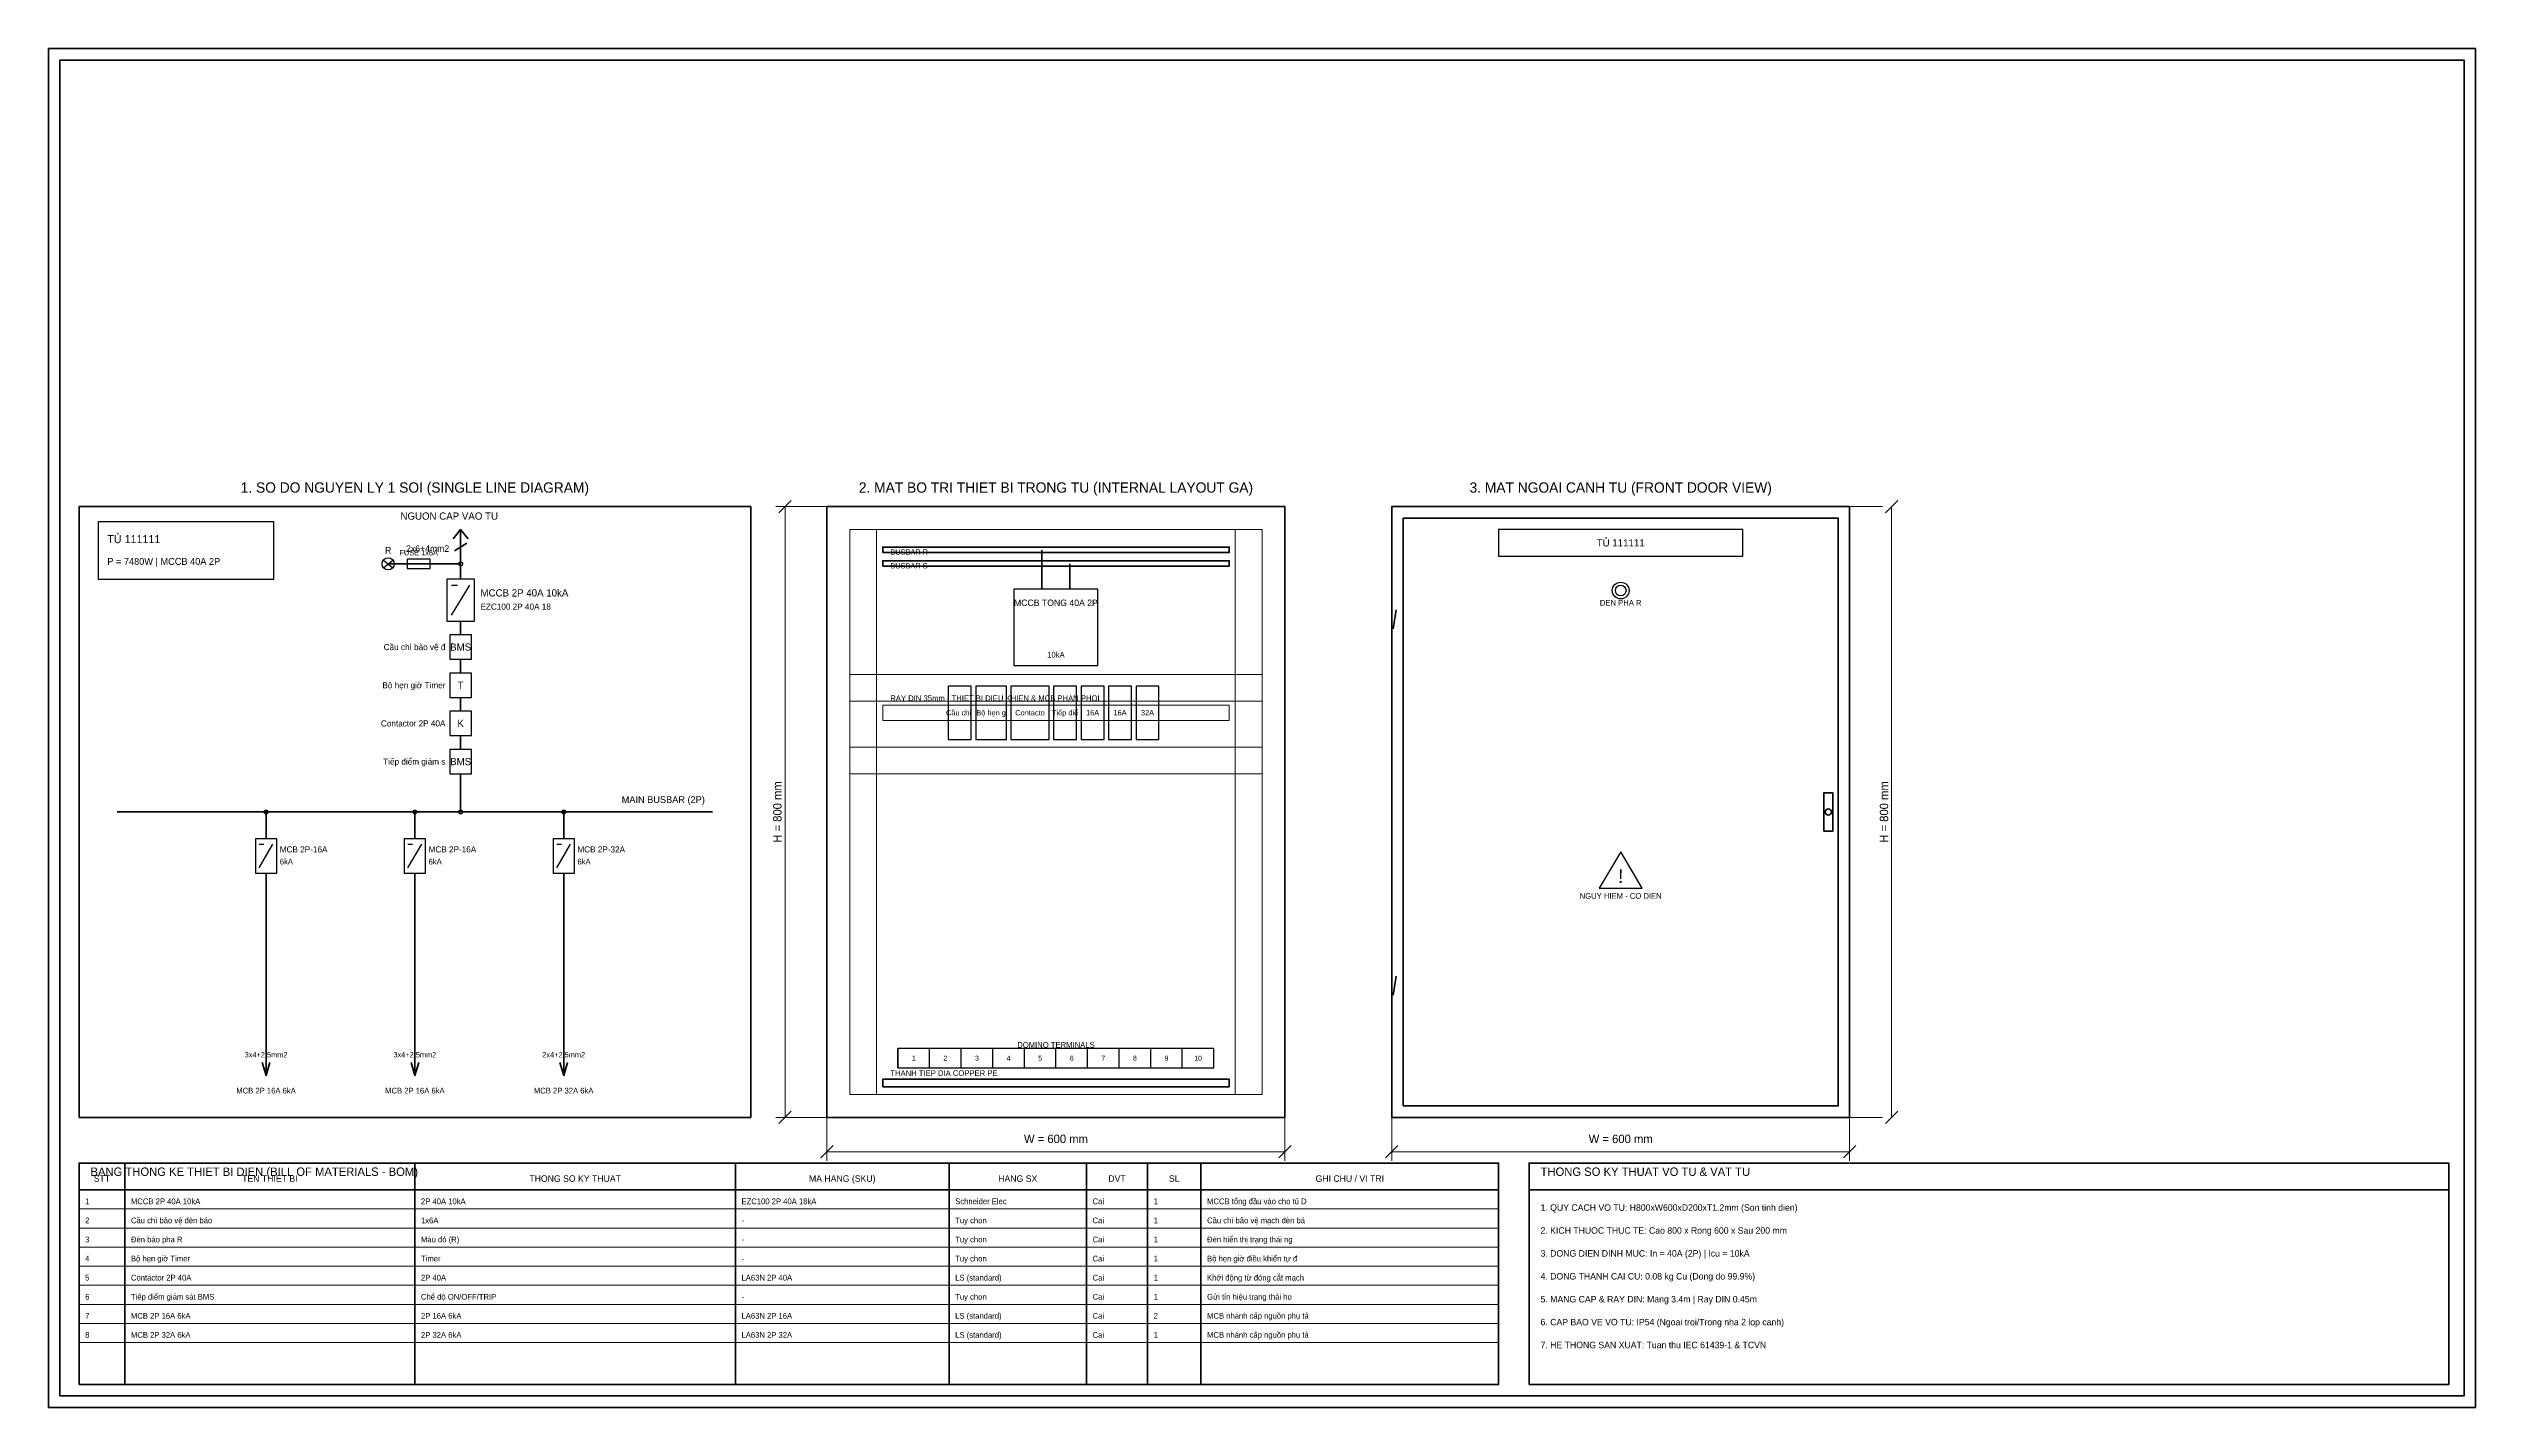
# Model space of a CAD drawing. Header units: metres. Extents: x 20 to 3200, y 20 to 1800.
import ezdxf
from ezdxf.enums import TextEntityAlignment as Align

# ---------------------------------------------------------------- set-up
doc = ezdxf.new("R2010")
doc.units = ezdxf.units.M
for name, color, linetype, lineweight in [('0_BORDER', 5, 'Continuous', 40), ('0_BUSBAR_MAIN', 1, 'Continuous', 50), ('0_DEVICES', 7, 'Continuous', 25), ('0_DIMENSIONS', 2, 'Continuous', 15), ('0_DUCTS', 8, 'Continuous', 15), ('0_FRAME', 6, 'Continuous', 35), ('0_PLATE', 4, 'Continuous', 20), ('0_SLD_POWER', 3, 'Continuous', 35), ('0_TEXT', 7, 'Continuous', 18), ('0_TEXT_TITLE', 3, 'Continuous', 30)]:
    doc.layers.add(name, color=color, linetype=linetype, lineweight=lineweight)

msp = doc.modelspace()

# ---------------------------------------------------------------- linework, layer by layer
at = {"layer": '0_BORDER'}
for p, q in [((120, 50), (120, 340)), ((500, 50), (500, 340)), ((920, 50), (920, 340)), ((1200, 50), (1200, 340)), ((1380, 50), (1380, 340)), ((1460, 50), (1460, 340)), ((1530, 50), (1530, 340)), ((60, 305), (1920, 305)), ((1960, 305), (3165, 305))]:
    msp.add_line(p, q, dxfattribs=at)
for points in [[(20, 20), (3200, 20), (3200, 1800), (20, 1800), (20, 20)], [(35, 35), (3185, 35), (3185, 1785), (35, 1785), (35, 35)], [(60, 400), (940, 400), (940, 1200), (60, 1200), (60, 400)], [(60, 50), (1920, 50), (1920, 340), (60, 340), (60, 50)], [(1960, 50), (3165, 50), (3165, 340), (1960, 340), (1960, 50)]]:
    msp.add_lwpolyline(points, close=True, dxfattribs=at)
at = {"layer": '0_BUSBAR_MAIN', "color": 1}
msp.add_line((1321.7, 1092), (1321.7, 1143), dxfattribs=at)
at = {"layer": '0_BUSBAR_MAIN', "color": 2}
msp.add_line((1358.3, 1092), (1358.3, 1125), dxfattribs=at)
at = {"layer": '0_BUSBAR_MAIN'}
msp.add_line((110, 800), (890, 800), dxfattribs=at)
at = {"layer": '0_BUSBAR_MAIN', "color": 1}
msp.add_lwpolyline([(1113, 1140), (1567, 1140), (1567, 1147), (1113, 1147), (1113, 1140)], close=True, dxfattribs=at)
at = {"layer": '0_BUSBAR_MAIN', "color": 2}
msp.add_lwpolyline([(1113, 1122), (1567, 1122), (1567, 1129), (1113, 1129), (1113, 1122)], close=True, dxfattribs=at)
at = {"layer": '0_BUSBAR_MAIN', "color": 3}
msp.add_lwpolyline([(1113, 440), (1567, 440), (1567, 450), (1113, 450), (1113, 440)], close=True, dxfattribs=at)
at = {"layer": '0_DEVICES'}
for p, q in [((459, 1120), (471, 1130)), ((459, 1130), (471, 1120)), ((548, 1058), (572, 1097)), ((548, 1097), (556, 1097)), ((296, 727), (314, 758)), ((296, 758), (302, 758)), ((491, 727), (509, 758)), ((491, 758), (497, 758)), ((686, 727), (704, 758)), ((686, 758), (692, 758)), ((1133, 465), (1133, 490)), ((1174.4, 465), (1174.4, 490)), ((1215.8, 465), (1215.8, 490)), ((1257.2, 465), (1257.2, 490)), ((1298.6, 465), (1298.6, 490)), ((1340, 465), (1340, 490)), ((1381.4, 465), (1381.4, 490)), ((1422.8, 465), (1422.8, 490)), ((1464.2, 465), (1464.2, 490)), ((1505.6, 465), (1505.6, 490))]:
    msp.add_line(p, q, dxfattribs=at)
for points in [[(85, 1105), (315, 1105), (315, 1180), (85, 1180), (85, 1105)], [(1920, 1135), (2240, 1135), (2240, 1170), (1920, 1170), (1920, 1135)], [(490, 1119), (520, 1119), (520, 1131), (490, 1131), (490, 1119)], [(542, 1050), (578, 1050), (578, 1105), (542, 1105), (542, 1050)], [(1285, 992), (1395, 992), (1395, 1092), (1285, 1092), (1285, 992)], [(546, 1000), (574, 1000), (574, 1032), (546, 1032), (546, 1000)], [(546, 950), (574, 950), (574, 982), (546, 982), (546, 950)], [(1199, 895), (1229, 895), (1229, 965), (1199, 965), (1199, 895)], [(1235, 895), (1275, 895), (1275, 965), (1235, 965), (1235, 895)], [(1281, 895), (1331, 895), (1331, 965), (1281, 965), (1281, 895)], [(1337, 895), (1367, 895), (1367, 965), (1337, 965), (1337, 895)], [(1373, 895), (1403, 895), (1403, 965), (1373, 965), (1373, 895)], [(1409, 895), (1439, 895), (1439, 965), (1409, 965), (1409, 895)], [(1445, 895), (1475, 895), (1475, 965), (1445, 965), (1445, 895)], [(546, 900), (574, 900), (574, 932), (546, 932), (546, 900)], [(546, 850), (574, 850), (574, 882), (546, 882), (546, 850)], [(291, 720), (319, 720), (319, 765), (291, 765), (291, 720)], [(486, 720), (514, 720), (514, 765), (486, 765), (486, 720)], [(681, 720), (709, 720), (709, 765), (681, 765), (681, 720)], [(1133, 465), (1547, 465), (1547, 490), (1133, 490), (1133, 465)]]:
    msp.add_lwpolyline(points, close=True, dxfattribs=at)
at = {"layer": '0_DEVICES', "color": 2}
msp.add_lwpolyline([(2052, 700), (2108, 700), (2080, 748)], close=True, dxfattribs=at)
at = {"layer": '0_DEVICES'}
for centre, radius in [((465, 1125), 8), ((560, 1125), 2.5), ((305, 800), 2.5), ((500, 800), 2.5), ((560, 800), 2.5), ((695, 800), 2.5)]:
    msp.add_circle(centre, radius, dxfattribs=at)
at = {"layer": '0_DEVICES', "color": 1}
for radius in [11, 7]:
    msp.add_circle((2080, 1090), radius, dxfattribs=at)
at = {"layer": '0_DIMENSIONS', "color": 2}
for p, q in [((1040, 1200), (973, 1200)), ((977, 1192), (993, 1208)), ((985, 400), (985, 1200)), ((2380, 1200), (2423, 1200)), ((2427, 1192), (2443, 1208)), ((2435, 400), (2435, 1200)), ((1040, 400), (973, 400)), ((977, 392), (993, 408)), ((1040, 400), (1040, 343)), ((1640, 400), (1640, 343)), ((1780, 400), (1780, 343)), ((2380, 400), (2423, 400)), ((2380, 400), (2380, 343)), ((2427, 392), (2443, 408)), ((1032, 347), (1048, 363)), ((1040, 355), (1640, 355)), ((1632, 347), (1648, 363)), ((1772, 347), (1788, 363)), ((1780, 355), (2380, 355)), ((2372, 347), (2388, 363))]:
    msp.add_line(p, q, dxfattribs=at)
at = {"layer": '0_DUCTS'}
for points in [[(1070, 430), (1105, 430), (1105, 1170), (1070, 1170), (1070, 430)], [(1575, 430), (1610, 430), (1610, 1170), (1575, 1170), (1575, 430)], [(1070, 945), (1610, 945), (1610, 980), (1070, 980), (1070, 945)], [(1070, 850), (1610, 850), (1610, 885), (1070, 885), (1070, 850)]]:
    msp.add_lwpolyline(points, close=True, dxfattribs=at)
at = {"layer": '0_FRAME'}
for p, q in [((1782, 1040), (1786, 1065)), ((1782, 560), (1786, 585))]:
    msp.add_line(p, q, dxfattribs=at)
for points in [[(1040, 400), (1640, 400), (1640, 1200), (1040, 1200), (1040, 400)], [(1780, 400), (2380, 400), (2380, 1200), (1780, 1200), (1780, 400)], [(1795, 415), (2365, 415), (2365, 1185), (1795, 1185), (1795, 415)], [(2346, 775), (2358, 775), (2358, 825), (2346, 825), (2346, 775)]]:
    msp.add_lwpolyline(points, close=True, dxfattribs=at)
msp.add_circle((2352, 800), 4, dxfattribs=at)
at = {"layer": '0_PLATE'}
for p, q in [((60, 280), (1920, 280)), ((60, 255), (1920, 255)), ((60, 230), (1920, 230)), ((60, 205), (1920, 205)), ((60, 180), (1920, 180)), ((60, 155), (1920, 155)), ((60, 130), (1920, 130)), ((60, 105), (1920, 105))]:
    msp.add_line(p, q, dxfattribs=at)
for points in [[(1070, 430), (1610, 430), (1610, 1170), (1070, 1170), (1070, 430)], [(1113, 920), (1567, 920), (1567, 940), (1113, 940), (1113, 920)]]:
    msp.add_lwpolyline(points, close=True, dxfattribs=at)
at = {"layer": '0_SLD_POWER'}
for p, q in [((552, 1142), (568, 1152)), ((560, 1170), (560, 1125)), ((560, 1125), (465, 1125)), ((560, 1125), (560, 1105)), ((560, 1050), (560, 1032)), ((560, 1000), (560, 982)), ((560, 950), (560, 932)), ((560, 900), (560, 882)), ((560, 850), (560, 800)), ((305, 800), (305, 765)), ((500, 800), (500, 765)), ((695, 800), (695, 765)), ((305, 720), (305, 460)), ((500, 720), (500, 460)), ((695, 720), (695, 460))]:
    msp.add_line(p, q, dxfattribs=at)
for points in [[(550, 1158), (560, 1170), (570, 1158)], [(300, 472), (305, 455), (310, 472)], [(495, 472), (500, 455), (505, 472)], [(690, 472), (695, 455), (700, 472)]]:
    msp.add_lwpolyline(points, dxfattribs=at)

# ---------------------------------------------------------------- texts
at = {"layer": '0_TEXT'}
for s, height, p in [('NGUON CAP VAO TU', 9.5, (545, 1180)), ('FUSE 1x6A', 7, (505, 1134))]:
    msp.add_text(s, height=height, dxfattribs=at).set_placement(p, align=Align.BOTTOM_CENTER)
for s, height, p in [('2x6+4mm2', 8.5, (545, 1145)), ('Cầu chì bảo vệ đ', 8, (540, 1016)), ('Bộ hẹn giờ Timer', 8, (540, 966)), ('Contactor 2P 40A', 8, (540, 916)), ('Tiếp điểm giám s', 8, (540, 866))]:
    msp.add_text(s, height=height, dxfattribs=at).set_placement(p, align=Align.MIDDLE_RIGHT)
for s, height, p in [('P = 7480W | MCCB 40A 2P', 9, (97, 1121)), ('RAY DIN 35mm - THIET BI DIEU KHIEN & MCB PHAN PHOI', 7.5, (1123, 943)), ('THANH TIEP DIA COPPER PE', 7.5, (1123, 452)), ('1', 7.5, (68, 284)), ('MCCB 2P 40A 10kA', 7.5, (128, 284)), ('2P 40A 10kA', 7.5, (508, 284)), ('EZC100 2P 40A 18kA', 7.5, (928, 284)), ('Schneider Elec', 7.5, (1208, 284)), ('Cai', 7.5, (1388, 284)), ('1', 7.5, (1468, 284)), ('MCCB tổng đầu vào cho tủ D', 7.5, (1538, 284)), ('2', 7.5, (68, 259)), ('Cầu chì bảo vệ đèn báo', 7.5, (128, 259)), ('1x6A', 7.5, (508, 259)), ('-', 7.5, (928, 259)), ('Tuy chon', 7.5, (1208, 259)), ('Cai', 7.5, (1388, 259)), ('1', 7.5, (1468, 259)), ('Cầu chì bảo vệ mạch đèn bá', 7.5, (1538, 259)), ('3', 7.5, (68, 234)), ('Đèn báo pha R', 7.5, (128, 234)), ('Màu đỏ (R)', 7.5, (508, 234)), ('-', 7.5, (928, 234)), ('Tuy chon', 7.5, (1208, 234)), ('Cai', 7.5, (1388, 234)), ('1', 7.5, (1468, 234)), ('Đèn hiển thị trạng thái ng', 7.5, (1538, 234)), ('4', 7.5, (68, 209)), ('5', 7.5, (68, 184)), ('Contactor 2P 40A', 7.5, (128, 184)), ('Bộ hẹn giờ Timer', 7.5, (128, 209)), ('Timer', 7.5, (508, 209)), ('2P 40A', 7.5, (508, 184)), ('-', 7.5, (928, 209)), ('LA63N 2P 40A', 7.5, (928, 184)), ('Tuy chon', 7.5, (1208, 209)), ('LS (standard)', 7.5, (1208, 184)), ('Cai', 7.5, (1388, 209)), ('Cai', 7.5, (1388, 184)), ('1', 7.5, (1468, 209)), ('1', 7.5, (1468, 184)), ('Bộ hẹn giờ điều khiển tự đ', 7.5, (1538, 209)), ('Khởi động từ đóng cắt mạch', 7.5, (1538, 184)), ('6', 7.5, (68, 159)), ('Tiếp điểm giám sát BMS', 7.5, (128, 159)), ('Chế độ ON/OFF/TRIP', 7.5, (508, 159)), ('-', 7.5, (928, 159)), ('Tuy chon', 7.5, (1208, 159)), ('Cai', 7.5, (1388, 159)), ('1', 7.5, (1468, 159)), ('Gửi tín hiệu trạng thái ho', 7.5, (1538, 159)), ('7', 7.5, (68, 134)), ('MCB 2P 16A 6kA', 7.5, (128, 134)), ('2P 16A 6kA', 7.5, (508, 134)), ('LA63N 2P 16A', 7.5, (928, 134)), ('LS (standard)', 7.5, (1208, 134)), ('Cai', 7.5, (1388, 134)), ('2', 7.5, (1468, 134)), ('MCB nhánh cấp nguồn phụ tả', 7.5, (1538, 134)), ('8', 7.5, (68, 109)), ('MCB 2P 32A 6kA', 7.5, (128, 109)), ('2P 32A 6kA', 7.5, (508, 109)), ('LA63N 2P 32A', 7.5, (928, 109)), ('LS (standard)', 7.5, (1208, 109)), ('Cai', 7.5, (1388, 109)), ('1', 7.5, (1468, 109)), ('MCB nhánh cấp nguồn phụ tả', 7.5, (1538, 109))]:
    msp.add_text(s, height=height, dxfattribs=at).set_placement(p, align=Align.BOTTOM_LEFT)
for s, height, p in [('BUSBAR R', 7, (1123, 1140.5)), ('BUSBAR S', 7, (1123, 1122.5)), ('EZC100 2P 40A 18', 8, (586, 1069)), ('6kA', 7.5, (323, 735)), ('6kA', 7.5, (518, 735)), ('6kA', 7.5, (713, 735))]:
    msp.add_text(s, height=height, dxfattribs=at).set_placement(p, align=Align.MIDDLE_LEFT)
for s, height, p in [('DEN PHA R', 7.5, (2080, 1074)), ('10kA', 7.5, (1340, 1006)), ('Cầu chì ', 7, (1214, 930)), ('Bộ hẹn g', 7, (1255, 930)), ('Contacto', 7, (1306, 930)), ('Tiếp điể', 7, (1352, 930)), ('16A', 7, (1388, 930)), ('16A', 7, (1424, 930)), ('32A', 7, (1460, 930)), ('3x4+2.5mm2', 7, (305, 482)), ('3x4+2.5mm2', 7, (500, 482)), ('2x4+2.5mm2', 7, (695, 482)), ('1', 6.5, (1153.7, 477.5)), ('2', 6.5, (1195.1, 477.5)), ('3', 6.5, (1236.5, 477.5)), ('4', 6.5, (1277.9, 477.5)), ('DOMINO TERMINALS', 7.5, (1340, 495)), ('5', 6.5, (1319.3, 477.5)), ('6', 6.5, (1360.7, 477.5)), ('7', 6.5, (1402.1, 477.5)), ('8', 6.5, (1443.5, 477.5)), ('9', 6.5, (1484.9, 477.5)), ('10', 6.5, (1526.3, 477.5)), ('MCB 2P 16A 6kA', 7.5, (305, 435)), ('MCB 2P 16A 6kA', 7.5, (500, 435)), ('MCB 2P 32A 6kA', 7.5, (695, 435))]:
    msp.add_text(s, height=height, dxfattribs=at).set_placement(p, align=Align.MIDDLE_CENTER)
at = {"layer": '0_TEXT', "color": 2}
msp.add_text('NGUY HIEM - CO DIEN', height=7.5, dxfattribs=at).set_placement((2080, 690), align=Align.MIDDLE_CENTER)
at = {"layer": '0_TEXT_TITLE'}
for s, height, p in [('1. SO DO NGUYEN LY 1 SOI (SINGLE LINE DIAGRAM)', 13.5, (500, 1225)), ('2. MAT BO TRI THIET BI TRONG TU (INTERNAL LAYOUT GA)', 13.5, (1340, 1225)), ('3. MAT NGOAI CANH TU (FRONT DOOR VIEW)', 13.5, (2080, 1225)), ('TỦ 111111', 9.5, (2080, 1152.5)), ('MCCB TONG 40A 2P', 8.5, (1340, 1074)), ('BMS', 9.5, (560, 1016)), ('T', 9.5, (560, 966)), ('K', 9.5, (560, 916)), ('BMS', 9.5, (560, 866))]:
    msp.add_text(s, height=height, dxfattribs=at).set_placement(p, align=Align.MIDDLE_CENTER)
for s, height, p in [('TỦ 111111', 10.5, (97, 1149)), ('BANG THONG KE THIET BI DIEN (BILL OF MATERIALS - BOM)', 11, (75, 320)), ('THONG SO KY THUAT VO TU & VAT TU', 11, (1975, 320)), ('1. QUY CACH VO TU: H800xW600xD200xT1.2mm (Son tinh dien)', 8.5, (1975, 275)), ('2. KICH THUOC THUC TE: Cao 800 x Rong 600 x Sau 200 mm', 8.5, (1975, 245)), ('3. DONG DIEN DINH MUC: In = 40A (2P) | Icu = 10kA', 8.5, (1975, 215)), ('4. DONG THANH CAI CU: 0.08 kg Cu (Dong do 99.9%)', 8.5, (1975, 185)), ('5. MANG CAP & RAY DIN: Mang 3.4m | Ray DIN 0.45m', 8.5, (1975, 155)), ('6. CAP BAO VE VO TU: IP54 (Ngoai troi/Trong nha 2 lop canh)', 8.5, (1975, 125)), ('7. HE THONG SAN XUAT: Tuan thu IEC 61439-1 & TCVN', 8.5, (1975, 95))]:
    msp.add_text(s, height=height, dxfattribs=at).set_placement(p, align=Align.BOTTOM_LEFT)
for s, p in [('R', (465, 1136)), ('STT', (90, 313)), ('TEN THIET BI', (310, 313)), ('THONG SO KY THUAT', (710, 313)), ('MA HANG (SKU)', (1060, 313)), ('HANG SX', (1290, 313)), ('DVT', (1420, 313)), ('SL', (1495, 313)), ('GHI CHU / VI TRI', (1725, 313))]:
    msp.add_text(s, height=8.5, dxfattribs=at).set_placement(p, align=Align.BOTTOM_CENTER)
for s, height, p in [('MCCB 2P 40A 10kA', 9.5, (586, 1087)), ('MCB 2P-16A', 8, (323, 751)), ('MCB 2P-16A', 8, (518, 751)), ('MCB 2P-32A', 8, (713, 751))]:
    msp.add_text(s, height=height, dxfattribs=at).set_placement(p, align=Align.MIDDLE_LEFT)
at = {"layer": '0_TEXT_TITLE', "color": 2}
for p in [(975, 800), (2425, 800)]:
    msp.add_text('H = 800 mm', height=11, rotation=90, dxfattribs=at).set_placement(p, align=Align.MIDDLE_CENTER)
at = {"layer": '0_TEXT_TITLE'}
msp.add_text('MAIN BUSBAR (2P)', height=9, dxfattribs=at).set_placement((880, 809), align=Align.BOTTOM_RIGHT)
at = {"layer": '0_TEXT_TITLE', "color": 2}
msp.add_text('!', height=18, dxfattribs=at).set_placement((2080, 716), align=Align.MIDDLE_CENTER)
for p in [(1340, 363), (2080, 363)]:
    msp.add_text('W = 600 mm', height=11, dxfattribs=at).set_placement(p, align=Align.BOTTOM_CENTER)

doc.saveas('drawing.dxf')
